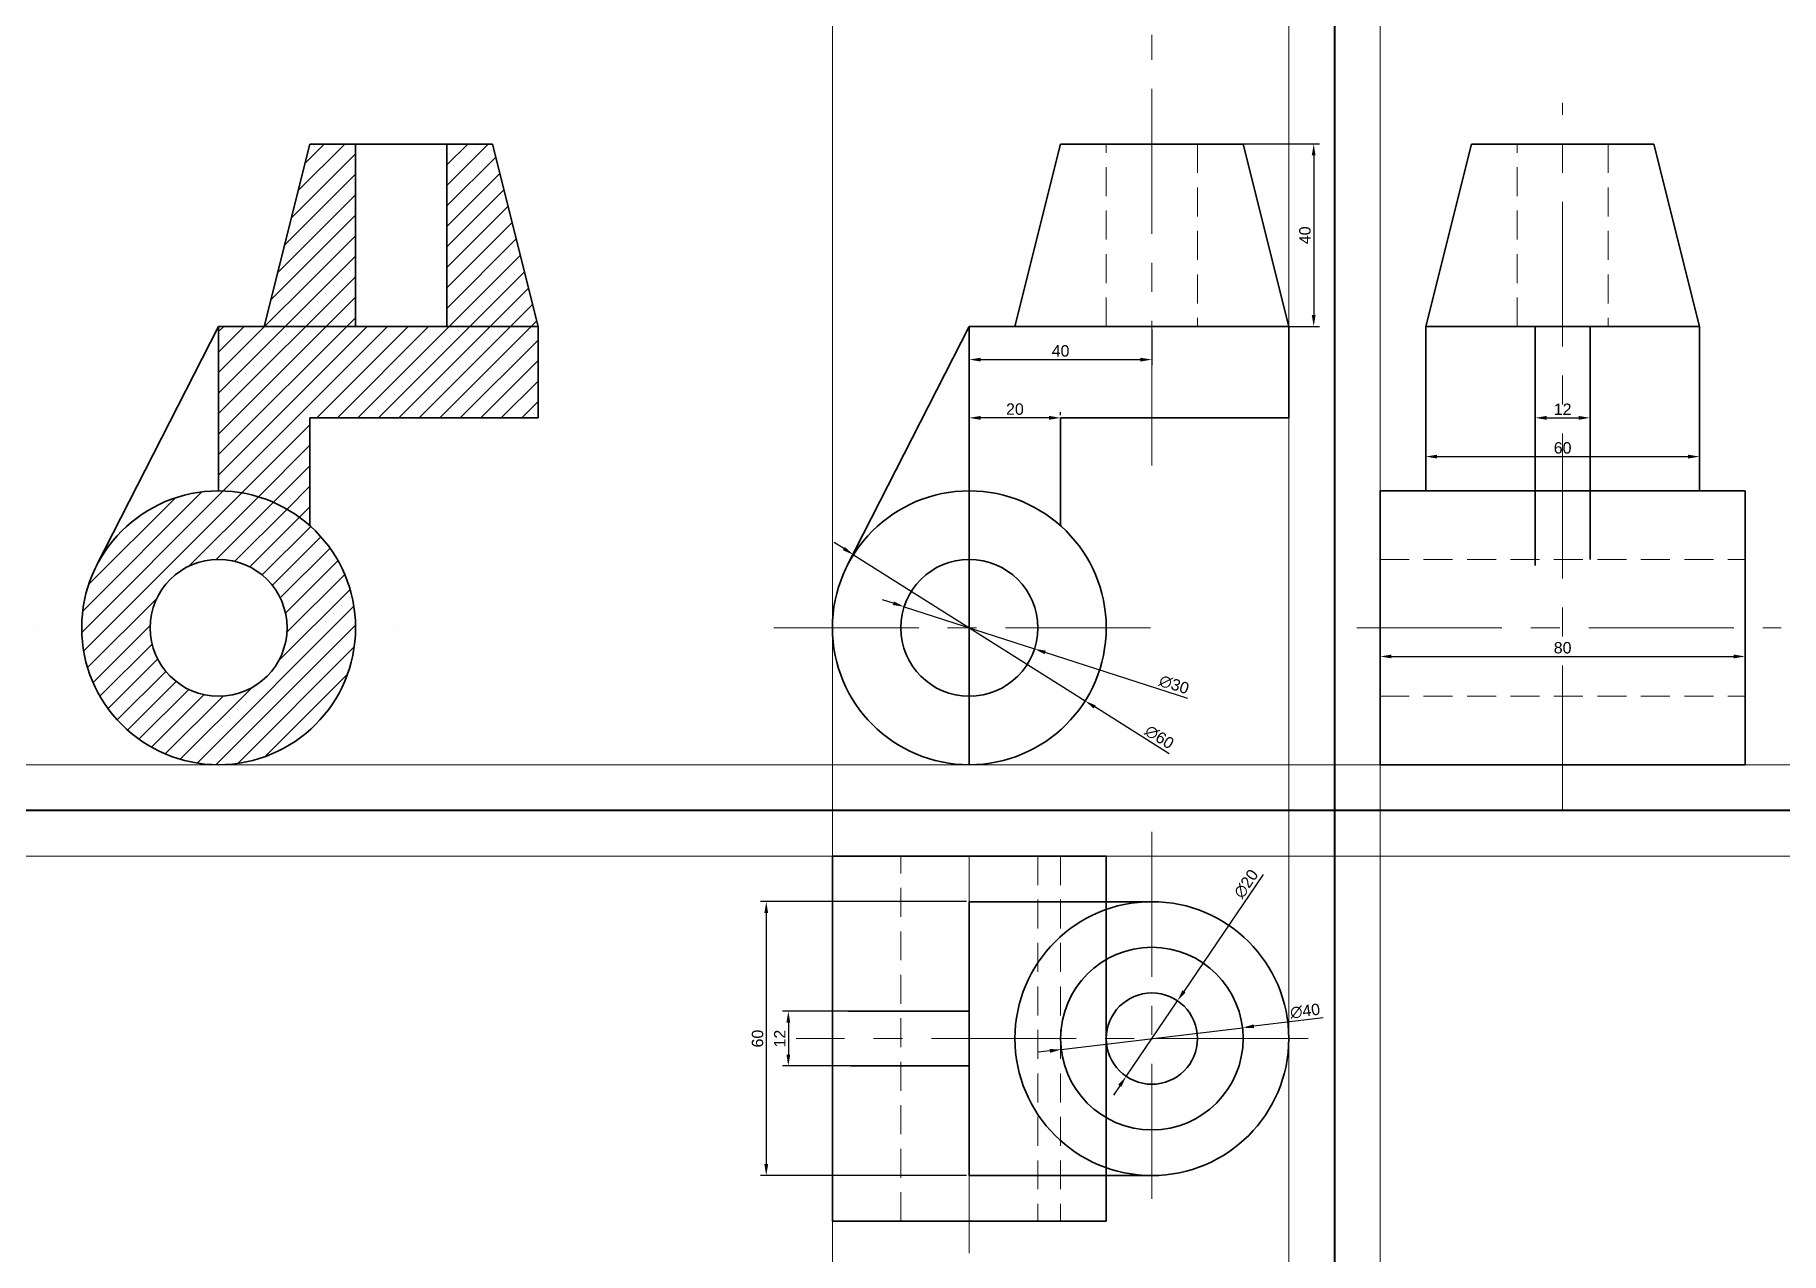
# Model space of a CAD drawing. Header units: millimetres. Extents: x 2450 to 7334, y 2362 to 2656.
# Drawn here: x 6951 to 7333.6, y 2389 to 2655.9 of the extents above; entities that cross this region are included whole.
import ezdxf

# ---------------------------------------------------------------- set-up
doc = ezdxf.new("R2010")
doc.units = ezdxf.units.MM
doc.linetypes.add('CENTER', pattern=[50.8, 31.75, -6.35, 6.35, -6.35])
doc.linetypes.add('HIDDEN', pattern=[9.525, 6.35, -3.175])
for name, color, linetype, lineweight in [('Centre line', 1, 'CENTER', 20), ('Constructn line', 251, 'Continuous', 9), ('Dimension line', 6, 'Continuous', 15), ('Hidden line', 3, 'HIDDEN', 20), ('Object line', 7, 'Continuous', 35), ('XY axis', 2, 'Continuous', 40)]:
    doc.layers.add(name, color=color, linetype=linetype, lineweight=lineweight)
doc.styles.get("Standard").update_dxf_attribs({"font": ''})
doc.styles.get('Standard').set_extended_font_data('Arial')
doc.dimstyles.new('ISO-25', dxfattribs={"dimtxt": 2.5, "dimasz": 2.5, "dimexe": 1.25, "dimexo": 0.625, "dimtad": 1, "dimtxsty": 'Standard', "dimcen": 2.5, "dimadec": 0, "dimazin": 0, "dimtfac": 1, "dimtmove": 0, "dimatfit": 3, "dimfxl": 1, "dimarcsym": 0})

msp = doc.modelspace()

# ---------------------------------------------------------------- blocks, each defined once
blk = doc.blocks.new('*D2')
at = {"layer": 'Defpoints', "color": 0, "transparency": 16777216}
for p in [(7141.43, 2530.64), (7169.97, 2521.4)]:
    blk.add_point(p, dxfattribs=at)
at = {"layer": 'Dimension line', "color": 0, "lineweight": -2, "transparency": 16777216}
for p, q in [((7139.05, 2531.41), (7136.67, 2532.18)), ((7141.43, 2530.64), (7169.97, 2521.4)), ((7203.55, 2510.53), (7172.35, 2520.63))]:
    blk.add_line(p, q, dxfattribs=at)
at = {"layer": 'Dimension line', "color": 0, "transparency": 16777216}
for points in [[(7139.18, 2531.81), (7138.92, 2531.01), (7141.43, 2530.64)], [(7172.48, 2521.02), (7172.22, 2520.23), (7169.97, 2521.4)]]:
    blk.add_solid(points, dxfattribs=at)
at = {"layer": 'Dimension line', "color": 0, "transparency": 16777216, "insert": (7200.57, 2513.56), "char_height": 2.5, "attachment_point": 5, "rotation": 342.0597}
blk.add_mtext('∅30', dxfattribs=at)
blk = doc.blocks.new('*D3')
at = {"layer": 'Defpoints', "color": 0, "transparency": 16777216}
for p in [(7130.33, 2542.03), (7181.07, 2510.01)]:
    blk.add_point(p, dxfattribs=at)
at = {"layer": 'Dimension line', "color": 0, "lineweight": -2, "transparency": 16777216}
for p, q in [((7128.22, 2543.36), (7126.1, 2544.7)), ((7130.33, 2542.03), (7181.07, 2510.01)), ((7199.48, 2498.39), (7183.18, 2508.67))]:
    blk.add_line(p, q, dxfattribs=at)
at = {"layer": 'Dimension line', "color": 0, "transparency": 16777216}
for points in [[(7128.44, 2543.72), (7127.99, 2543.01), (7130.33, 2542.03)], [(7183.41, 2509.02), (7182.96, 2508.32), (7181.07, 2510.01)]]:
    blk.add_solid(points, dxfattribs=at)
at = {"layer": 'Dimension line', "color": 0, "transparency": 16777216, "insert": (7197.35, 2502.07), "char_height": 2.5, "attachment_point": 5, "rotation": 327.7423}
blk.add_mtext('∅60', dxfattribs=at)
blk = doc.blocks.new('*D4')
at = {"layer": 'Defpoints', "color": 0, "transparency": 16777216}
for p in [(7155.7, 2592.02), (7195.7, 2592.02), (7195.7, 2584.78)]:
    blk.add_point(p, dxfattribs=at)
at = {"layer": 'Dimension line', "color": 0, "lineweight": -2, "transparency": 16777216}
for p, q in [((7155.7, 2591.39), (7155.7, 2583.53)), ((7195.7, 2591.39), (7195.7, 2583.53)), ((7158.2, 2584.78), (7193.2, 2584.78))]:
    blk.add_line(p, q, dxfattribs=at)
at = {"layer": 'Dimension line', "color": 0, "transparency": 16777216}
for points in [[(7158.2, 2585.19), (7158.2, 2584.36), (7155.7, 2584.78)], [(7193.2, 2585.19), (7193.2, 2584.36), (7195.7, 2584.78)]]:
    blk.add_solid(points, dxfattribs=at)
at = {"layer": 'Dimension line', "color": 0, "transparency": 16777216, "insert": (7175.7, 2586.68), "char_height": 2.5, "attachment_point": 5}
blk.add_mtext('40', dxfattribs=at)
blk = doc.blocks.new('*D5')
at = {"layer": 'Defpoints', "color": 0, "transparency": 16777216}
for p in [(7195.7, 2632.02), (7195.7, 2592.02), (7231.16, 2592.02)]:
    blk.add_point(p, dxfattribs=at)
at = {"layer": 'Dimension line', "color": 0, "lineweight": -2, "transparency": 16777216}
for p, q in [((7196.33, 2632.02), (7232.41, 2632.02)), ((7231.16, 2629.52), (7231.16, 2594.52)), ((7196.33, 2592.02), (7232.41, 2592.02))]:
    blk.add_line(p, q, dxfattribs=at)
at = {"layer": 'Dimension line', "color": 0, "transparency": 16777216}
for points in [[(7230.74, 2629.52), (7231.57, 2629.52), (7231.16, 2632.02)], [(7230.74, 2594.52), (7231.57, 2594.52), (7231.16, 2592.02)]]:
    blk.add_solid(points, dxfattribs=at)
at = {"layer": 'Dimension line', "color": 0, "transparency": 16777216, "insert": (7229.25, 2612.02), "char_height": 2.5, "attachment_point": 5, "rotation": 90}
blk.add_mtext('40', dxfattribs=at)
blk = doc.blocks.new('*D6')
at = {"layer": 'Defpoints', "color": 0, "transparency": 16777216}
for p in [(7155.7, 2572.02), (7155.7, 2572.02), (7175.7, 2572.02)]:
    blk.add_point(p, dxfattribs=at)
at = {"layer": 'Dimension line', "color": 0, "lineweight": -2, "transparency": 16777216}
for p, q in [((7155.7, 2572.64), (7155.7, 2573.27)), ((7173.2, 2572.02), (7158.2, 2572.02)), ((7175.7, 2572.64), (7175.7, 2573.27))]:
    blk.add_line(p, q, dxfattribs=at)
at = {"layer": 'Dimension line', "color": 0, "transparency": 16777216}
for points in [[(7158.2, 2572.44), (7158.2, 2571.6), (7155.7, 2572.02)], [(7173.2, 2572.44), (7173.2, 2571.6), (7175.7, 2572.02)]]:
    blk.add_solid(points, dxfattribs=at)
at = {"layer": 'Dimension line', "color": 0, "transparency": 16777216, "insert": (7165.7, 2573.92), "char_height": 2.5, "attachment_point": 5}
blk.add_mtext('20', dxfattribs=at)
blk = doc.blocks.new('*D7')
at = {"layer": 'Defpoints', "color": 0, "transparency": 16777216}
for p in [(7279.7, 2572.02), (7291.7, 2572.02), (7291.7, 2572.02)]:
    blk.add_point(p, dxfattribs=at)
at = {"layer": 'Dimension line', "color": 0, "lineweight": -2, "transparency": 16777216}
for p, q in [((7279.7, 2572.64), (7279.7, 2573.27)), ((7282.2, 2572.02), (7289.2, 2572.02)), ((7291.7, 2572.64), (7291.7, 2573.27))]:
    blk.add_line(p, q, dxfattribs=at)
at = {"layer": 'Dimension line', "color": 0, "transparency": 16777216}
for points in [[(7282.2, 2572.44), (7282.2, 2571.6), (7279.7, 2572.02)], [(7289.2, 2572.44), (7289.2, 2571.6), (7291.7, 2572.02)]]:
    blk.add_solid(points, dxfattribs=at)
at = {"layer": 'Dimension line', "color": 0, "transparency": 16777216, "insert": (7285.7, 2573.9), "char_height": 2.5, "attachment_point": 5}
blk.add_mtext('12', dxfattribs=at)
blk = doc.blocks.new('*D8')
at = {"layer": 'Defpoints', "color": 0, "transparency": 16777216}
for p in [(7245.7, 2526.02), (7325.7, 2526.02), (7325.7, 2519.74)]:
    blk.add_point(p, dxfattribs=at)
at = {"layer": 'Dimension line', "color": 0, "lineweight": -2, "transparency": 16777216}
for p, q in [((7245.7, 2525.39), (7245.7, 2518.49)), ((7325.7, 2525.39), (7325.7, 2518.49)), ((7248.2, 2519.74), (7323.2, 2519.74))]:
    blk.add_line(p, q, dxfattribs=at)
at = {"layer": 'Dimension line', "color": 0, "transparency": 16777216}
for points in [[(7248.2, 2520.16), (7248.2, 2519.33), (7245.7, 2519.74)], [(7323.2, 2520.16), (7323.2, 2519.33), (7325.7, 2519.74)]]:
    blk.add_solid(points, dxfattribs=at)
at = {"layer": 'Dimension line', "color": 0, "transparency": 16777216, "insert": (7285.7, 2521.64), "char_height": 2.5, "attachment_point": 5}
blk.add_mtext('80', dxfattribs=at)
blk = doc.blocks.new('*D9')
at = {"layer": 'Defpoints', "color": 0, "transparency": 16777216}
for p in [(7255.7, 2574.02), (7315.7, 2574.02), (7315.7, 2563.53)]:
    blk.add_point(p, dxfattribs=at)
at = {"layer": 'Dimension line', "color": 0, "lineweight": -2, "transparency": 16777216}
for p, q in [((7255.7, 2573.39), (7255.7, 2562.28)), ((7315.7, 2573.39), (7315.7, 2562.28)), ((7258.2, 2563.53), (7313.2, 2563.53))]:
    blk.add_line(p, q, dxfattribs=at)
at = {"layer": 'Dimension line', "color": 0, "transparency": 16777216}
for points in [[(7258.2, 2563.95), (7258.2, 2563.11), (7255.7, 2563.53)], [(7313.2, 2563.95), (7313.2, 2563.11), (7315.7, 2563.53)]]:
    blk.add_solid(points, dxfattribs=at)
at = {"layer": 'Dimension line', "color": 0, "transparency": 16777216, "insert": (7285.7, 2565.43), "char_height": 2.5, "attachment_point": 5}
blk.add_mtext('60', dxfattribs=at)
blk = doc.blocks.new('*D11')
at = {"layer": 'Defpoints', "color": 0, "transparency": 16777216}
for p in [(7201.32, 2444.29), (7190.08, 2427.75)]:
    blk.add_point(p, dxfattribs=at)
at = {"layer": 'Dimension line', "color": 0, "lineweight": -2, "transparency": 16777216}
for p, q in [((7220.11, 2471.94), (7202.73, 2446.36)), ((7190.08, 2427.75), (7201.32, 2444.29)), ((7188.68, 2425.68), (7187.27, 2423.61))]:
    blk.add_line(p, q, dxfattribs=at)
at = {"layer": 'Dimension line', "color": 0, "transparency": 16777216}
for points in [[(7202.38, 2446.59), (7203.07, 2446.12), (7201.32, 2444.29)], [(7188.33, 2425.91), (7189.02, 2425.45), (7190.08, 2427.75)]]:
    blk.add_solid(points, dxfattribs=at)
at = {"layer": 'Dimension line', "color": 0, "transparency": 16777216, "insert": (7216.36, 2469.93), "char_height": 2.5, "attachment_point": 5, "rotation": 55.8075}
blk.add_mtext('∅20', dxfattribs=at)
blk = doc.blocks.new('*D12')
at = {"layer": 'Defpoints', "color": 0, "transparency": 16777216}
for p in [(7215.56, 2438.41), (7175.85, 2433.62)]:
    blk.add_point(p, dxfattribs=at)
at = {"layer": 'Dimension line', "color": 0, "lineweight": -2, "transparency": 16777216}
for p, q in [((7175.85, 2433.62), (7215.56, 2438.41)), ((7233.25, 2440.55), (7218.04, 2438.71)), ((7173.36, 2433.32), (7170.88, 2433.02))]:
    blk.add_line(p, q, dxfattribs=at)
at = {"layer": 'Dimension line', "color": 0, "transparency": 16777216}
for points in [[(7217.99, 2439.13), (7218.09, 2438.3), (7215.56, 2438.41)], [(7173.31, 2433.74), (7173.41, 2432.91), (7175.85, 2433.62)]]:
    blk.add_solid(points, dxfattribs=at)
at = {"layer": 'Dimension line', "color": 0, "transparency": 16777216, "insert": (7229.27, 2442.05), "char_height": 2.5, "attachment_point": 5, "rotation": 6.8785}
blk.add_mtext('∅40', dxfattribs=at)
blk = doc.blocks.new('*D13')
at = {"layer": 'Defpoints', "color": 0, "transparency": 16777216}
for p in [(7155.7, 2466.02), (7111.22, 2406.02), (7155.7, 2406.02)]:
    blk.add_point(p, dxfattribs=at)
at = {"layer": 'Dimension line', "color": 0, "lineweight": -2, "transparency": 16777216}
for p, q in [((7155.08, 2466.02), (7109.97, 2466.02)), ((7111.22, 2463.52), (7111.22, 2408.52)), ((7155.08, 2406.02), (7109.97, 2406.02))]:
    blk.add_line(p, q, dxfattribs=at)
at = {"layer": 'Dimension line', "color": 0, "transparency": 16777216}
for points in [[(7110.8, 2463.52), (7111.63, 2463.52), (7111.22, 2466.02)], [(7110.8, 2408.52), (7111.63, 2408.52), (7111.22, 2406.02)]]:
    blk.add_solid(points, dxfattribs=at)
at = {"layer": 'Dimension line', "color": 0, "transparency": 16777216, "insert": (7109.32, 2436.02), "char_height": 2.5, "attachment_point": 5, "rotation": 90}
blk.add_mtext('60', dxfattribs=at)
blk = doc.blocks.new('*D14')
at = {"layer": 'Defpoints', "color": 0, "transparency": 16777216}
for p in [(7142.42, 2442.02), (7116.06, 2430.02), (7142.7, 2430.02)]:
    blk.add_point(p, dxfattribs=at)
at = {"layer": 'Dimension line', "color": 0, "lineweight": -2, "transparency": 16777216}
for p, q in [((7141.8, 2442.02), (7114.81, 2442.02)), ((7116.06, 2439.52), (7116.06, 2432.52)), ((7142.07, 2430.02), (7114.81, 2430.02))]:
    blk.add_line(p, q, dxfattribs=at)
at = {"layer": 'Dimension line', "color": 0, "transparency": 16777216}
for points in [[(7115.64, 2439.52), (7116.47, 2439.52), (7116.06, 2442.02)], [(7115.64, 2432.52), (7116.47, 2432.52), (7116.06, 2430.02)]]:
    blk.add_solid(points, dxfattribs=at)
at = {"layer": 'Dimension line', "color": 0, "transparency": 16777216, "insert": (7114.18, 2436.02), "char_height": 2.5, "attachment_point": 5, "rotation": 90}
blk.add_mtext('12', dxfattribs=at)

# ---------------------------------------------------------------- dimensions: what is measured, and where the dimension line sits
at = {"layer": 'Dimension line'}
for base, p1, p2, picture, middle in [((7231.156, 2592.019), (7195.701, 2632.019), (7195.701, 2592.019), '*D5', (7229.255, 2612.019)), ((7111.218, 2406.019), (7155.701, 2466.019), (7155.701, 2406.019), '*D13', (7109.317, 2436.019)), ((7116.058, 2430.019), (7142.423, 2442.019), (7142.7, 2430.019), '*D14', (7114.178, 2436.019))]:
    dim = msp.add_linear_dim(base=base, p1=p1, p2=p2, angle=90, dimstyle='ISO-25', dxfattribs=at)
    dim.commit()
    dim.dimension.update_dxf_attribs({"geometry": picture, "text_midpoint": middle})
for base, p1, p2, picture, middle in [((7195.701, 2584.776), (7155.701, 2592.019), (7195.701, 2592.019), '*D4', (7175.701, 2586.677)), ((7155.701, 2572.019), (7175.701, 2572.019), (7155.701, 2572.019), '*D6', (7165.701, 2573.92)), ((7291.701, 2572.019), (7279.701, 2572.019), (7291.701, 2572.019), '*D7', (7285.701, 2573.899)), ((7325.701, 2519.743), (7245.701, 2526.019), (7325.701, 2526.019), '*D8', (7285.701, 2521.645))]:
    dim = msp.add_linear_dim(base=base, p1=p1, p2=p2, dimstyle='ISO-25', dxfattribs=at)
    dim.commit()
    dim.dimension.update_dxf_attribs({"geometry": picture, "text_midpoint": middle})
dim = msp.add_linear_dim(base=(7315.701, 2563.529), p1=(7255.701, 2574.019), p2=(7315.701, 2574.019), dimstyle='ISO-25', dxfattribs=at)
dim.commit()
dim.dimension.update_dxf_attribs({"geometry": '*D9', "text_midpoint": (7285.701, 2563.529), "dimtype": 160})
for p1, p2, picture, middle in [((7130.331, 2542.031), (7181.071, 2510.007), '*D3', (7196.293, 2500.399)), ((7141.43, 2530.639), (7169.972, 2521.398), '*D2', (7199.966, 2511.687)), ((7190.081, 2427.747), (7201.321, 2444.29), '*D11', (7217.986, 2468.819)), ((7175.845, 2433.623), (7215.557, 2438.414), '*D12', (7229.507, 2440.097))]:
    dim = msp.add_diameter_dim_2p(p1=p1, p2=p2, dimstyle='ISO-25', dxfattribs=at)
    dim.commit()
    dim.dimension.update_dxf_attribs({"geometry": picture, "text_midpoint": middle, "dimtype": 163})

# ---------------------------------------------------------------- hatches: boundary and pattern name
at = {"layer": 'Object line'}
h = msp.add_hatch(dxfattribs=at)
h.set_pattern_fill('ANSI31', color=256)
h.paths.add_polyline_path([(7021.232, 2632.019), (7011.232, 2632.019), (7001.232, 2592.019), (7021.232, 2592.019)])
h.paths.add_polyline_path([(7051.232, 2632.019), (7041.232, 2632.019), (7041.232, 2592.019), (7061.232, 2592.019)])
h.paths.add_polyline_path([(6961.232, 2526.019, 1), (7021.232, 2526.019, 1)])
h.paths.add_polyline_path([(7006.232, 2526.019, -1), (6976.232, 2526.019, -1)], flags=16)
h.paths.add_polyline_path([(7061.232, 2592.019), (7041.232, 2592.019), (7031.232, 2592.019), (7021.232, 2592.019), (7001.232, 2592.019), (6991.232, 2592.019), (6991.232, 2556.019, -0.1844831), (7011.232, 2548.379), (7011.232, 2572.019), (7031.232, 2572.019), (7061.232, 2572.019)])

# ---------------------------------------------------------------- linework, layer by layer
at = {"layer": 'Centre line'}
for p, q in [((7195.701, 2561.553), (7195.701, 2655.917)), ((7285.701, 2486.019), (7285.701, 2641.04)), ((7031.232, 2560.694), (7031.232, 2560.694)), ((6950.987, 2526.019), (6950.987, 2526.019)), ((7029.833, 2526.019), (7029.833, 2526.019)), ((7029.833, 2526.019), (7029.833, 2526.019)), ((7029.833, 2526.019), (7029.833, 2526.019)), ((7112.863, 2526.019), (7195.479, 2526.019)), ((7240.642, 2526.019), (7333.558, 2526.019)), ((7195.701, 2481.322), (7195.701, 2400.94)), ((7155.701, 2466.019), (7155.701, 2476.019)), ((7229.945, 2436.019), (7117.79, 2436.019)), ((7195.701, 2436.019), (7225.701, 2436.019)), ((7155.701, 2406.019), (7155.701, 2389.028))]:
    msp.add_line(p, q, dxfattribs=at)
at = {"layer": 'Constructn line'}
for p in [(7125.701, 2620.729), (7245.701, 2620.729)]:
    msp.add_xline(p, (0, -1), dxfattribs=at)
for p, direction in [((7225.701, 2592.019), (0, 1)), ((7225.701, 2572.019), (0, -1)), ((5960.86, 2496.019), (1, 0)), ((3837.958, 2476.019), (1, 0))]:
    msp.add_ray(p, direction, dxfattribs=at)
at = {"layer": 'Hidden line'}
for p, q in [((7021.232, 2592.019), (7021.232, 2632.019)), ((7021.232, 2592.019), (7021.232, 2632.019)), ((7021.232, 2592.019), (7021.232, 2632.019)), ((7021.232, 2592.019), (7021.232, 2632.019)), ((7021.232, 2592.019), (7021.232, 2632.019)), ((7021.232, 2592.019), (7021.232, 2632.019)), ((7021.232, 2592.019), (7021.232, 2632.019)), ((7021.232, 2592.019), (7021.232, 2632.019)), ((7021.232, 2592.019), (7021.232, 2632.019)), ((7021.232, 2592.019), (7021.232, 2632.019)), ((7021.232, 2592.019), (7021.232, 2632.019)), ((7041.232, 2632.019), (7041.232, 2592.019)), ((7041.232, 2632.019), (7041.232, 2592.019)), ((7041.232, 2632.019), (7041.232, 2592.019)), ((7041.232, 2632.019), (7041.232, 2592.019)), ((7041.232, 2632.019), (7041.232, 2592.019)), ((7041.232, 2632.019), (7041.232, 2592.019)), ((7041.232, 2632.019), (7041.232, 2592.019)), ((7041.232, 2632.019), (7041.232, 2592.019)), ((7041.232, 2632.019), (7041.232, 2592.019)), ((7041.232, 2632.019), (7041.232, 2592.019)), ((7041.232, 2632.019), (7041.232, 2592.019)), ((7185.701, 2592.019), (7185.701, 2632.019)), ((7205.701, 2632.019), (7205.701, 2592.019)), ((7275.701, 2592.019), (7275.701, 2632.019)), ((7295.701, 2632.019), (7295.701, 2592.019)), ((7245.701, 2541.019), (7325.701, 2541.019)), ((7245.701, 2511.019), (7325.701, 2511.019)), ((7140.701, 2396.019), (7140.701, 2476.019)), ((7170.701, 2476.019), (7170.701, 2396.019)), ((7175.701, 2476.019), (7175.701, 2396.019)), ((7185.701, 2466.019), (7185.701, 2406.019))]:
    msp.add_line(p, q, dxfattribs=at)
at = {"layer": 'Object line'}
for p, q in [((7001.232, 2592.019), (7011.232, 2632.019)), ((7001.232, 2592.019), (7011.232, 2632.019)), ((7001.232, 2592.019), (7011.232, 2632.019)), ((7001.232, 2592.019), (7011.232, 2632.019)), ((7001.232, 2592.019), (7011.232, 2632.019)), ((7001.232, 2592.019), (7011.232, 2632.019)), ((7001.232, 2592.019), (7011.232, 2632.019)), ((7001.232, 2592.019), (7011.232, 2632.019)), ((7001.232, 2592.019), (7011.232, 2632.019)), ((7001.232, 2592.019), (7011.232, 2632.019)), ((7001.232, 2592.019), (7011.232, 2632.019)), ((7001.232, 2592.019), (7011.232, 2632.019)), ((7021.232, 2632.019), (7011.232, 2632.019)), ((7021.232, 2632.019), (7011.232, 2632.019)), ((7021.232, 2632.019), (7011.232, 2632.019)), ((7021.232, 2632.019), (7011.232, 2632.019)), ((7021.232, 2632.019), (7011.232, 2632.019)), ((7021.232, 2632.019), (7011.232, 2632.019)), ((7021.232, 2632.019), (7011.232, 2632.019)), ((7021.232, 2632.019), (7011.232, 2632.019)), ((7021.232, 2632.019), (7011.232, 2632.019)), ((7021.232, 2632.019), (7011.232, 2632.019)), ((7021.232, 2632.019), (7011.232, 2632.019)), ((7021.232, 2632.019), (7011.232, 2632.019)), ((7021.232, 2592.019), (7021.232, 2632.019)), ((7021.232, 2632.019), (7031.232, 2632.019)), ((7031.232, 2632.019), (7051.232, 2632.019)), ((7031.232, 2632.019), (7051.232, 2632.019)), ((7031.232, 2632.019), (7041.232, 2632.019)), ((7031.232, 2632.019), (7051.232, 2632.019)), ((7031.232, 2632.019), (7051.232, 2632.019)), ((7031.232, 2632.019), (7041.232, 2632.019)), ((7031.232, 2632.019), (7051.232, 2632.019)), ((7031.232, 2632.019), (7051.232, 2632.019)), ((7031.232, 2632.019), (7041.232, 2632.019)), ((7031.232, 2632.019), (7051.232, 2632.019)), ((7031.232, 2632.019), (7051.232, 2632.019)), ((7031.232, 2632.019), (7041.232, 2632.019)), ((7031.232, 2632.019), (7051.232, 2632.019)), ((7031.232, 2632.019), (7051.232, 2632.019)), ((7031.232, 2632.019), (7041.232, 2632.019)), ((7031.232, 2632.019), (7051.232, 2632.019)), ((7031.232, 2632.019), (7051.232, 2632.019)), ((7031.232, 2632.019), (7041.232, 2632.019)), ((7031.232, 2632.019), (7051.232, 2632.019)), ((7031.232, 2632.019), (7051.232, 2632.019)), ((7031.232, 2632.019), (7041.232, 2632.019)), ((7031.232, 2632.019), (7051.232, 2632.019)), ((7031.232, 2632.019), (7051.232, 2632.019)), ((7031.232, 2632.019), (7041.232, 2632.019)), ((7031.232, 2632.019), (7051.232, 2632.019)), ((7031.232, 2632.019), (7051.232, 2632.019)), ((7031.232, 2632.019), (7041.232, 2632.019)), ((7031.232, 2632.019), (7051.232, 2632.019)), ((7031.232, 2632.019), (7051.232, 2632.019)), ((7031.232, 2632.019), (7041.232, 2632.019)), ((7031.232, 2632.019), (7051.232, 2632.019)), ((7031.232, 2632.019), (7051.232, 2632.019)), ((7031.232, 2632.019), (7041.232, 2632.019)), ((7031.232, 2632.019), (7051.232, 2632.019)), ((7031.232, 2632.019), (7051.232, 2632.019)), ((7031.232, 2632.019), (7041.232, 2632.019)), ((7041.232, 2632.019), (7041.232, 2592.019)), ((7051.232, 2632.019), (7061.232, 2592.019)), ((7051.232, 2632.019), (7061.232, 2592.019)), ((7051.232, 2632.019), (7061.232, 2592.019)), ((7051.232, 2632.019), (7061.232, 2592.019)), ((7051.232, 2632.019), (7061.232, 2592.019)), ((7051.232, 2632.019), (7061.232, 2592.019)), ((7051.232, 2632.019), (7061.232, 2592.019)), ((7051.232, 2632.019), (7061.232, 2592.019)), ((7051.232, 2632.019), (7061.232, 2592.019)), ((7051.232, 2632.019), (7061.232, 2592.019)), ((7051.232, 2632.019), (7061.232, 2592.019)), ((7051.232, 2632.019), (7061.232, 2592.019)), ((7165.701, 2592.019), (7175.701, 2632.019)), ((7195.701, 2632.019), (7175.701, 2632.019)), ((7175.701, 2632.019), (7195.701, 2632.019)), ((7195.701, 2632.019), (7215.701, 2632.019)), ((7195.701, 2632.019), (7205.701, 2632.019)), ((7215.701, 2632.019), (7225.701, 2592.019)), ((7265.701, 2632.019), (7255.701, 2592.019)), ((7285.701, 2632.019), (7265.701, 2632.019)), ((7285.701, 2632.019), (7285.701, 2632.019)), ((7285.701, 2632.019), (7305.701, 2632.019)), ((7285.701, 2632.019), (7295.701, 2632.019)), ((7305.701, 2632.019), (7315.701, 2592.019)), ((6991.232, 2592.019), (6964.511, 2539.655)), ((6991.232, 2592.019), (6964.511, 2539.655)), ((6991.232, 2592.019), (6964.511, 2539.655)), ((6991.232, 2592.019), (6964.511, 2539.655)), ((6991.232, 2592.019), (6964.511, 2539.655)), ((6991.232, 2592.019), (6964.511, 2539.655)), ((6991.232, 2592.019), (6964.511, 2539.655)), ((6991.232, 2592.019), (6964.511, 2539.655)), ((6991.232, 2592.019), (6964.511, 2539.655)), ((6991.232, 2592.019), (6964.511, 2539.655)), ((6991.232, 2592.019), (6964.511, 2539.655)), ((6991.232, 2592.019), (6964.511, 2539.655)), ((6991.232, 2556.019), (6991.232, 2592.019)), ((6991.232, 2592.019), (7021.232, 2592.019)), ((6991.232, 2592.019), (7011.232, 2592.019)), ((6991.232, 2556.019), (6991.232, 2592.019)), ((6991.232, 2592.019), (7021.232, 2592.019)), ((6991.232, 2592.019), (7011.232, 2592.019)), ((6991.232, 2556.019), (6991.232, 2592.019)), ((6991.232, 2592.019), (7021.232, 2592.019)), ((6991.232, 2592.019), (7011.232, 2592.019)), ((6991.232, 2556.019), (6991.232, 2592.019)), ((6991.232, 2592.019), (7021.232, 2592.019)), ((6991.232, 2592.019), (7011.232, 2592.019)), ((6991.232, 2556.019), (6991.232, 2592.019)), ((6991.232, 2592.019), (7021.232, 2592.019)), ((6991.232, 2592.019), (7011.232, 2592.019)), ((6991.232, 2556.019), (6991.232, 2592.019)), ((6991.232, 2592.019), (7021.232, 2592.019)), ((6991.232, 2592.019), (7011.232, 2592.019)), ((6991.232, 2556.019), (6991.232, 2592.019)), ((6991.232, 2592.019), (7021.232, 2592.019)), ((6991.232, 2592.019), (7011.232, 2592.019)), ((6991.232, 2556.019), (6991.232, 2592.019)), ((6991.232, 2592.019), (7021.232, 2592.019)), ((6991.232, 2592.019), (7011.232, 2592.019)), ((6991.232, 2556.019), (6991.232, 2592.019)), ((6991.232, 2592.019), (7021.232, 2592.019)), ((6991.232, 2592.019), (7011.232, 2592.019)), ((6991.232, 2556.019), (6991.232, 2592.019)), ((6991.232, 2592.019), (7021.232, 2592.019)), ((6991.232, 2592.019), (7011.232, 2592.019)), ((6991.232, 2556.019), (6991.232, 2592.019)), ((6991.232, 2592.019), (7021.232, 2592.019)), ((6991.232, 2592.019), (7011.232, 2592.019)), ((6991.232, 2556.019), (6991.232, 2592.019)), ((6991.232, 2592.019), (7021.232, 2592.019)), ((6991.232, 2592.019), (7011.232, 2592.019)), ((7021.232, 2592.019), (7001.232, 2592.019)), ((7021.232, 2592.019), (7001.232, 2592.019)), ((7021.232, 2592.019), (7001.232, 2592.019)), ((7021.232, 2592.019), (7001.232, 2592.019)), ((7021.232, 2592.019), (7001.232, 2592.019)), ((7021.232, 2592.019), (7001.232, 2592.019)), ((7021.232, 2592.019), (7001.232, 2592.019)), ((7021.232, 2592.019), (7001.232, 2592.019)), ((7021.232, 2592.019), (7001.232, 2592.019)), ((7021.232, 2592.019), (7001.232, 2592.019)), ((7021.232, 2592.019), (7001.232, 2592.019)), ((7021.232, 2592.019), (7001.232, 2592.019)), ((7011.232, 2592.019), (7011.232, 2592.019)), ((7011.232, 2592.019), (7011.232, 2592.019)), ((7011.232, 2592.019), (7011.232, 2592.019)), ((7011.232, 2592.019), (7011.232, 2592.019)), ((7011.232, 2592.019), (7011.232, 2592.019)), ((7011.232, 2592.019), (7011.232, 2592.019)), ((7011.232, 2592.019), (7011.232, 2592.019)), ((7011.232, 2592.019), (7011.232, 2592.019)), ((7011.232, 2592.019), (7011.232, 2592.019)), ((7011.232, 2592.019), (7011.232, 2592.019)), ((7011.232, 2592.019), (7011.232, 2592.019)), ((7011.232, 2592.019), (7011.232, 2592.019)), ((7021.232, 2592.019), (7031.232, 2592.019)), ((7031.232, 2592.019), (7061.232, 2592.019)), ((7031.232, 2592.019), (7061.232, 2592.019)), ((7031.232, 2592.019), (7061.232, 2592.019)), ((7031.232, 2592.019), (7061.232, 2592.019)), ((7031.232, 2592.019), (7061.232, 2592.019)), ((7031.232, 2592.019), (7061.232, 2592.019)), ((7031.232, 2592.019), (7061.232, 2592.019)), ((7031.232, 2592.019), (7061.232, 2592.019)), ((7031.232, 2592.019), (7061.232, 2592.019)), ((7031.232, 2592.019), (7061.232, 2592.019)), ((7031.232, 2592.019), (7061.232, 2592.019)), ((7031.232, 2592.019), (7061.232, 2592.019)), ((7061.232, 2592.019), (7061.232, 2572.019)), ((7061.232, 2592.019), (7061.232, 2572.019)), ((7061.232, 2592.019), (7061.232, 2572.019)), ((7061.232, 2592.019), (7061.232, 2572.019)), ((7061.232, 2592.019), (7061.232, 2572.019)), ((7061.232, 2592.019), (7061.232, 2572.019)), ((7061.232, 2592.019), (7061.232, 2572.019)), ((7061.232, 2592.019), (7061.232, 2572.019)), ((7061.232, 2592.019), (7061.232, 2572.019)), ((7061.232, 2592.019), (7061.232, 2572.019)), ((7061.232, 2592.019), (7061.232, 2572.019)), ((7061.232, 2592.019), (7061.232, 2572.019)), ((7155.701, 2592.019), (7128.979, 2539.655)), ((7155.701, 2592.019), (7225.701, 2592.019)), ((7225.701, 2592.019), (7155.701, 2592.019)), ((7155.701, 2592.019), (7155.701, 2496.019)), ((7155.701, 2592.019), (7175.701, 2592.019)), ((7195.701, 2592.019), (7165.701, 2592.019)), ((7225.701, 2592.019), (7165.701, 2592.019)), ((7205.701, 2592.019), (7185.701, 2592.019)), ((7225.701, 2592.019), (7225.701, 2572.019)), ((7285.701, 2592.019), (7255.701, 2592.019)), ((7255.701, 2592.019), (7255.701, 2556.019)), ((7295.701, 2592.019), (7275.701, 2592.019)), ((7285.701, 2592.019), (7279.701, 2592.019)), ((7279.701, 2589.489), (7279.701, 2592.019)), ((7285.701, 2592.019), (7285.701, 2592.019)), ((7285.701, 2592.019), (7285.701, 2592.019)), ((7285.701, 2592.019), (7291.701, 2592.019)), ((7285.701, 2592.019), (7285.701, 2592.019)), ((7291.701, 2592.019), (7291.701, 2541.019)), ((7291.701, 2592.019), (7315.701, 2592.019)), ((7315.701, 2592.019), (7315.701, 2586.019)), ((7279.701, 2539.655), (7279.701, 2589.489)), ((7279.701, 2589.489), (7279.701, 2589.489)), ((7279.701, 2589.489), (7279.701, 2589.489)), ((7315.701, 2556.019), (7315.701, 2586.019)), ((7011.232, 2572.019), (7011.232, 2572.019)), ((7011.232, 2572.019), (7031.232, 2572.019)), ((7011.232, 2572.019), (7011.232, 2548.379)), ((7011.232, 2572.019), (7011.232, 2572.019)), ((7011.232, 2572.019), (7031.232, 2572.019)), ((7011.232, 2572.019), (7011.232, 2548.379)), ((7011.232, 2572.019), (7011.232, 2572.019)), ((7011.232, 2572.019), (7031.232, 2572.019)), ((7011.232, 2572.019), (7011.232, 2548.379)), ((7011.232, 2572.019), (7011.232, 2572.019)), ((7011.232, 2572.019), (7031.232, 2572.019)), ((7011.232, 2572.019), (7011.232, 2548.379)), ((7011.232, 2572.019), (7011.232, 2572.019)), ((7011.232, 2572.019), (7031.232, 2572.019)), ((7011.232, 2572.019), (7011.232, 2548.379)), ((7011.232, 2572.019), (7011.232, 2572.019)), ((7011.232, 2572.019), (7031.232, 2572.019)), ((7011.232, 2572.019), (7011.232, 2548.379)), ((7011.232, 2572.019), (7011.232, 2572.019)), ((7011.232, 2572.019), (7031.232, 2572.019)), ((7011.232, 2572.019), (7011.232, 2548.379)), ((7011.232, 2572.019), (7011.232, 2572.019)), ((7011.232, 2572.019), (7031.232, 2572.019)), ((7011.232, 2572.019), (7011.232, 2548.379)), ((7011.232, 2572.019), (7011.232, 2572.019)), ((7011.232, 2572.019), (7031.232, 2572.019)), ((7011.232, 2572.019), (7011.232, 2548.379)), ((7011.232, 2572.019), (7011.232, 2572.019)), ((7011.232, 2572.019), (7031.232, 2572.019)), ((7011.232, 2572.019), (7011.232, 2548.379)), ((7011.232, 2572.019), (7011.232, 2572.019)), ((7011.232, 2572.019), (7031.232, 2572.019)), ((7011.232, 2572.019), (7011.232, 2548.379)), ((7011.232, 2572.019), (7011.232, 2572.019)), ((7011.232, 2572.019), (7031.232, 2572.019)), ((7011.232, 2572.019), (7011.232, 2548.379)), ((7031.232, 2572.019), (7061.232, 2572.019)), ((7175.701, 2572.019), (7175.701, 2548.379)), ((7225.701, 2572.019), (7175.701, 2572.019)), ((7325.701, 2556.019), (7245.701, 2556.019)), ((7245.701, 2556.019), (7245.701, 2496.019)), ((7255.701, 2556.019), (7315.701, 2556.019)), ((7325.701, 2496.019), (7325.701, 2556.019)), ((7325.701, 2526.019), (7325.701, 2526.019)), ((6991.232, 2496.019), (6991.232, 2496.019)), ((6991.232, 2496.019), (6991.232, 2496.019)), ((6991.232, 2496.019), (6991.232, 2496.019)), ((6991.232, 2496.019), (6991.232, 2496.019)), ((6991.232, 2496.019), (6991.232, 2496.019)), ((6991.232, 2496.019), (6991.232, 2496.019)), ((6991.232, 2496.019), (6991.232, 2496.019)), ((6991.232, 2496.019), (6991.232, 2496.019)), ((6991.232, 2496.019), (6991.232, 2496.019)), ((6991.232, 2496.019), (6991.232, 2496.019)), ((6991.232, 2496.019), (6991.232, 2496.019)), ((6991.232, 2496.019), (6991.232, 2496.019)), ((6991.232, 2496.019), (6991.232, 2496.019)), ((7245.701, 2496.019), (7325.701, 2496.019)), ((7125.701, 2476.019), (7125.701, 2396.019)), ((7125.701, 2476.019), (7185.701, 2476.019)), ((7185.701, 2396.019), (7185.701, 2476.019)), ((7155.701, 2466.019), (7155.701, 2406.019)), ((7155.701, 2436.019), (7155.701, 2466.019)), ((7155.701, 2466.019), (7195.701, 2466.019)), ((7155.701, 2442.019), (7129.144, 2442.019)), ((7155.701, 2436.019), (7155.701, 2442.019)), ((7155.701, 2442.019), (7155.701, 2430.019)), ((7155.701, 2436.019), (7155.701, 2406.019)), ((7155.701, 2430.019), (7129.698, 2430.019)), ((7155.701, 2406.019), (7195.701, 2406.019)), ((7225.701, 2406.019), (7225.701, 2406.019)), ((7125.701, 2396.019), (7185.701, 2396.019)), ((7170.701, 2396.019), (7140.701, 2396.019))]:
    msp.add_line(p, q, dxfattribs=at)
for centre, radius in [((6991.232, 2526.019), 30), ((6991.232, 2526.019), 30), ((6991.232, 2526.019), 30), ((6991.232, 2526.019), 30), ((6991.232, 2526.019), 30), ((6991.232, 2526.019), 30), ((6991.232, 2526.019), 30), ((6991.232, 2526.019), 30), ((6991.232, 2526.019), 30), ((6991.232, 2526.019), 30), ((6991.232, 2526.019), 30), ((6991.232, 2526.019), 30), ((7155.701, 2526.019), 30), ((6991.232, 2526.019), 15), ((6991.232, 2526.019), 15), ((6991.232, 2526.019), 15), ((6991.232, 2526.019), 15), ((6991.232, 2526.019), 15), ((6991.232, 2526.019), 15), ((6991.232, 2526.019), 15), ((6991.232, 2526.019), 15), ((6991.232, 2526.019), 15), ((6991.232, 2526.019), 15), ((6991.232, 2526.019), 15), ((6991.232, 2526.019), 15), ((7155.701, 2526.019), 15), ((7195.701, 2436.019), 30), ((7195.701, 2436.019), 20), ((7195.701, 2436.019), 10)]:
    msp.add_circle(centre, radius, dxfattribs=at)
at = {"layer": 'XY axis'}
for p, direction in [((7235.701, 2620.729), (0, -1)), ((2524.833, 2486.019), (-1, 0))]:
    msp.add_xline(p, direction, dxfattribs=at)

msp.set_redraw_order([(e.dxf.handle, doc.entitydb.next_handle()) for e in msp.query("TEXT MTEXT ATTDEF DIMENSION ARC_DIMENSION")])  # texts and dimensions are drawn at this point

doc.saveas('drawing.dxf')
